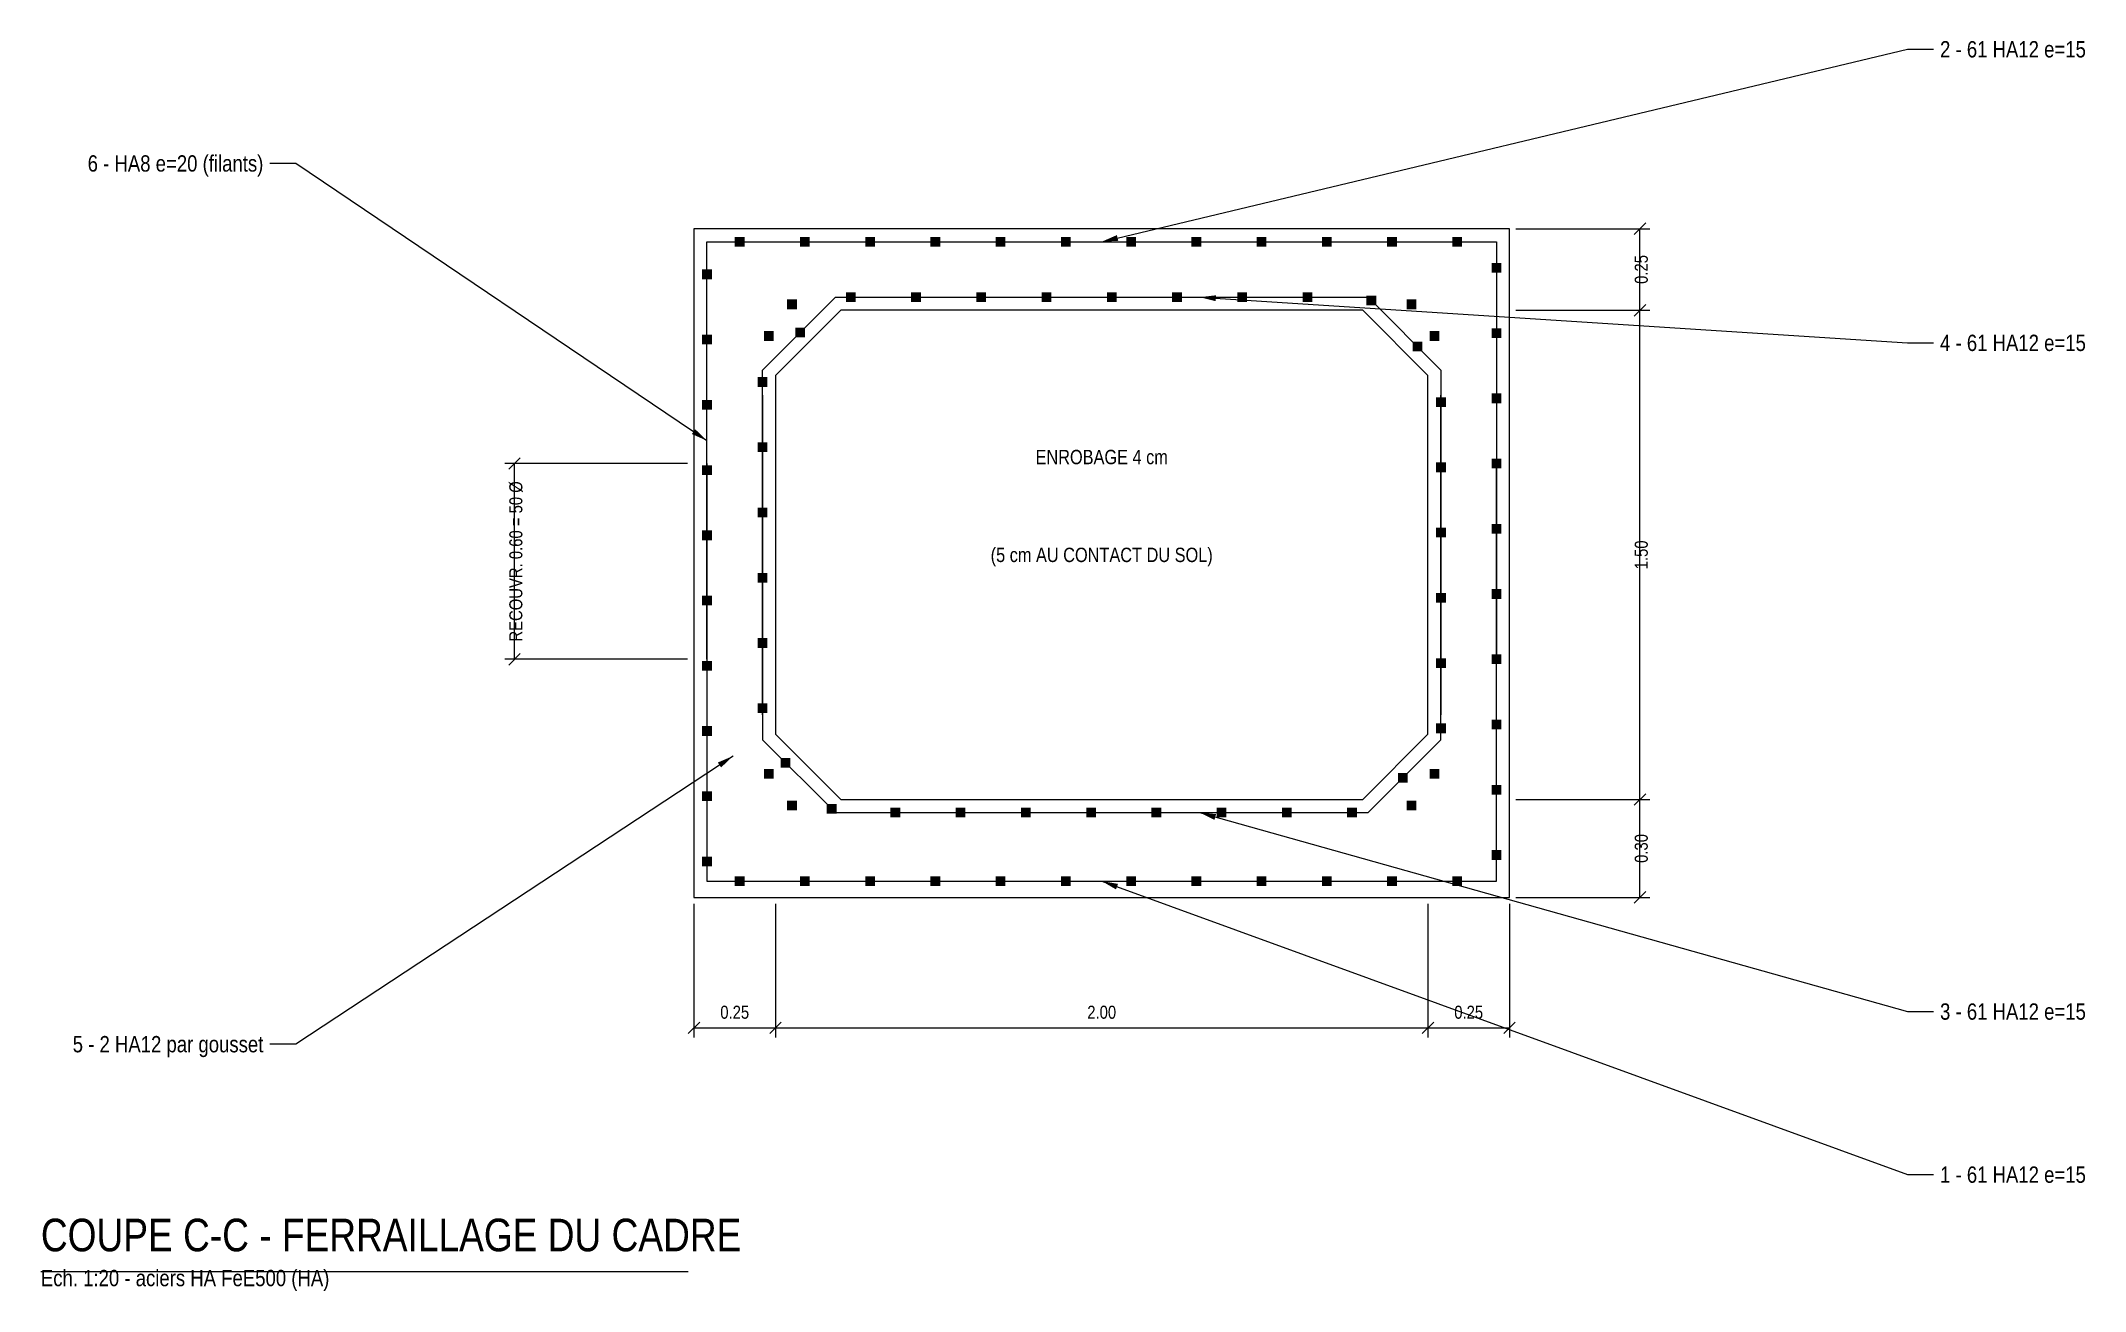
# Model space of a CAD drawing. Extents: x 0 to 110, y 0 to 23.
# Drawn here: x 64.09 to 70.35, y 0 to 3.83 of the extents above; entities that cross this region are included whole.
import ezdxf
from ezdxf.enums import TextEntityAlignment as Align

# ---------------------------------------------------------------- set-up
doc = ezdxf.new("R2010")
doc.units = 0
for name, color, linetype in [('08_ACIER_LONG', 1, 'CONTINUOUS'), ('09_ACIER_COUPE', 2, 'CONTINUOUS'), ('10_COTATION', 4, 'CONTINUOUS'), ('11_TEXTE', 7, 'CONTINUOUS'), ('16_BETON_FIN', 8, 'CONTINUOUS')]:
    doc.layers.add(name, color=color, linetype=linetype)
doc.styles.get("Standard").update_dxf_attribs({"font": 'txt', "width": 0.85})

msp = doc.modelspace()

# ---------------------------------------------------------------- texts
at = {"layer": '10_COTATION', "width": 0.85}
for s, p in [('0.25', (68.9735, 3.132)), ('RECOUVR. 0.60 = 50 %%c', (65.5235, 2.237)), ('1.50', (68.9735, 2.257)), ('0.30', (68.9735, 1.357))]:
    msp.add_text(s, height=0.04, rotation=90, dxfattribs=at).set_placement(p, align=Align.TOP_CENTER)
for s, p in [('0.25', (66.2145, 0.823)), ('2.00', (67.3395, 0.823)), ('0.25', (68.4645, 0.823))]:
    msp.add_text(s, height=0.04, dxfattribs=at).set_placement(p, align=Align.BOTTOM_CENTER)
at = {"layer": '11_TEXTE', "width": 0.85}
for s, p in [('2 - 61 HA12 e=15', (69.9095, 3.807)), ('4 - 61 HA12 e=15', (69.9095, 2.907)), ('3 - 61 HA12 e=15', (69.9095, 0.857)), ('1 - 61 HA12 e=15', (69.9095, 0.357))]:
    msp.add_text(s, height=0.05, dxfattribs=at).set_placement(p, align=Align.MIDDLE_LEFT)
for s, p in [('6 - HA8 e=20 (filants)', (64.7695, 3.457)), ('5 - 2 HA12 par gousset', (64.7695, 0.757))]:
    msp.add_text(s, height=0.05, dxfattribs=at).set_placement(p, align=Align.MIDDLE_RIGHT)
for s, p in [('ENROBAGE 4 cm', (67.3395, 2.557)), ('(5 cm AU CONTACT DU SOL)', (67.3395, 2.257))]:
    msp.add_text(s, height=0.044, dxfattribs=at).set_placement(p, align=Align.MIDDLE_CENTER)
for s, height, p in [('COUPE C-C - FERRAILLAGE DU CADRE', 0.1, (64.0875, 0.092)), ('Ech. 1:20 - aciers HA FeE500 (HA)', 0.05, (64.0875, 0))]:
    msp.add_text(s, height=height, dxfattribs=at).set_placement(p, align=Align.BOTTOM_LEFT)

# ---------------------------------------------------------------- linework, layer by layer
at = {"layer": '08_ACIER_LONG'}
for points in [[(66.1295, 1.937), (66.1295, 3.217), (68.5495, 3.217), (68.5495, 1.937)], [(66.2995, 1.767), (66.2995, 2.823569), (66.522931, 3.047), (68.156069, 3.047), (68.3795, 2.823569), (68.3795, 1.767)], [(66.2995, 2.747), (66.2995, 1.690431), (66.522931, 1.467), (68.156069, 1.467), (68.3795, 1.690431), (68.3795, 2.747)], [(66.1295, 2.537), (66.1295, 1.257), (68.5495, 1.257), (68.5495, 2.537)]]:
    msp.add_lwpolyline(points, dxfattribs=at)
for points in [[(66.375094, 3.010028), (66.405094, 3.010028), (66.375094, 3.040028), (66.405094, 3.040028)], [(68.273906, 3.010028), (68.303906, 3.010028), (68.273906, 3.040028), (68.303906, 3.040028)], [(66.304298, 2.913137), (66.334298, 2.913137), (66.304298, 2.943137), (66.334298, 2.943137)], [(68.344702, 2.913137), (68.374702, 2.913137), (68.344702, 2.943137), (68.374702, 2.943137)], [(66.304298, 1.570863), (66.334298, 1.570863), (66.304298, 1.600863), (66.334298, 1.600863)], [(68.344702, 1.570863), (68.374702, 1.570863), (68.344702, 1.600863), (68.374702, 1.600863)], [(66.375094, 1.473972), (66.405094, 1.473972), (66.375094, 1.503972), (66.405094, 1.503972)], [(68.273906, 1.473972), (68.303906, 1.473972), (68.273906, 1.503972), (68.303906, 1.503972)]]:
    msp.add_solid(points, dxfattribs=at)
at = {"layer": '09_ACIER_COUPE'}
for points in [[(66.2145, 3.202), (66.2445, 3.202), (66.2145, 3.232), (66.2445, 3.232)], [(66.4145, 3.202), (66.4445, 3.202), (66.4145, 3.232), (66.4445, 3.232)], [(66.6145, 3.202), (66.6445, 3.202), (66.6145, 3.232), (66.6445, 3.232)], [(66.8145, 3.202), (66.8445, 3.202), (66.8145, 3.232), (66.8445, 3.232)], [(67.0145, 3.202), (67.0445, 3.202), (67.0145, 3.232), (67.0445, 3.232)], [(67.2145, 3.202), (67.2445, 3.202), (67.2145, 3.232), (67.2445, 3.232)], [(67.4145, 3.202), (67.4445, 3.202), (67.4145, 3.232), (67.4445, 3.232)], [(67.6145, 3.202), (67.6445, 3.202), (67.6145, 3.232), (67.6445, 3.232)], [(67.8145, 3.202), (67.8445, 3.202), (67.8145, 3.232), (67.8445, 3.232)], [(68.0145, 3.202), (68.0445, 3.202), (68.0145, 3.232), (68.0445, 3.232)], [(68.2145, 3.202), (68.2445, 3.202), (68.2145, 3.232), (68.2445, 3.232)], [(68.4145, 3.202), (68.4445, 3.202), (68.4145, 3.232), (68.4445, 3.232)], [(68.5345, 3.122), (68.5645, 3.122), (68.5345, 3.152), (68.5645, 3.152)], [(66.1145, 3.102), (66.1445, 3.102), (66.1145, 3.132), (66.1445, 3.132)], [(66.555282, 3.032), (66.585282, 3.032), (66.555282, 3.062), (66.585282, 3.062)], [(66.755282, 3.032), (66.785282, 3.032), (66.755282, 3.062), (66.785282, 3.062)], [(66.955282, 3.032), (66.985282, 3.032), (66.955282, 3.062), (66.985282, 3.062)], [(67.155282, 3.032), (67.185282, 3.032), (67.155282, 3.062), (67.185282, 3.062)], [(67.355282, 3.032), (67.385282, 3.032), (67.355282, 3.062), (67.385282, 3.062)], [(67.555282, 3.032), (67.585282, 3.032), (67.555282, 3.062), (67.585282, 3.062)], [(67.755282, 3.032), (67.785282, 3.032), (67.755282, 3.062), (67.785282, 3.062)], [(67.955282, 3.032), (67.985282, 3.032), (67.955282, 3.062), (67.985282, 3.062)], [(68.151119, 3.021949), (68.181119, 3.021949), (68.151119, 3.051949), (68.181119, 3.051949)], [(66.399992, 2.924061), (66.429992, 2.924061), (66.399992, 2.954061), (66.429992, 2.954061)], [(68.5345, 2.922), (68.5645, 2.922), (68.5345, 2.952), (68.5645, 2.952)], [(66.1145, 2.902), (66.1445, 2.902), (66.1145, 2.932), (66.1445, 2.932)], [(68.29254, 2.880528), (68.32254, 2.880528), (68.29254, 2.910528), (68.32254, 2.910528)], [(66.2845, 2.771899), (66.3145, 2.771899), (66.2845, 2.801899), (66.3145, 2.801899)], [(66.1145, 2.702), (66.1445, 2.702), (66.1145, 2.732), (66.1445, 2.732)], [(68.3645, 2.710335), (68.3945, 2.710335), (68.3645, 2.740335), (68.3945, 2.740335)], [(68.5345, 2.722), (68.5645, 2.722), (68.5345, 2.752), (68.5645, 2.752)], [(66.2845, 2.571899), (66.3145, 2.571899), (66.2845, 2.601899), (66.3145, 2.601899)], [(66.1145, 2.502), (66.1445, 2.502), (66.1145, 2.532), (66.1445, 2.532)], [(68.3645, 2.510335), (68.3945, 2.510335), (68.3645, 2.540335), (68.3945, 2.540335)], [(68.5345, 2.522), (68.5645, 2.522), (68.5345, 2.552), (68.5645, 2.552)], [(66.2845, 2.371899), (66.3145, 2.371899), (66.2845, 2.401899), (66.3145, 2.401899)], [(66.1145, 2.302), (66.1445, 2.302), (66.1145, 2.332), (66.1445, 2.332)], [(68.3645, 2.310335), (68.3945, 2.310335), (68.3645, 2.340335), (68.3945, 2.340335)], [(68.5345, 2.322), (68.5645, 2.322), (68.5345, 2.352), (68.5645, 2.352)], [(66.2845, 2.171899), (66.3145, 2.171899), (66.2845, 2.201899), (66.3145, 2.201899)], [(66.1145, 2.102), (66.1445, 2.102), (66.1145, 2.132), (66.1445, 2.132)], [(68.3645, 2.110335), (68.3945, 2.110335), (68.3645, 2.140335), (68.3945, 2.140335)], [(68.5345, 2.122), (68.5645, 2.122), (68.5345, 2.152), (68.5645, 2.152)], [(66.2845, 1.971899), (66.3145, 1.971899), (66.2845, 2.001899), (66.3145, 2.001899)], [(68.5345, 1.922), (68.5645, 1.922), (68.5345, 1.952), (68.5645, 1.952)], [(66.1145, 1.902), (66.1445, 1.902), (66.1145, 1.932), (66.1445, 1.932)], [(68.3645, 1.910335), (68.3945, 1.910335), (68.3645, 1.940335), (68.3945, 1.940335)], [(66.2845, 1.771899), (66.3145, 1.771899), (66.2845, 1.801899), (66.3145, 1.801899)], [(66.1145, 1.702), (66.1445, 1.702), (66.1145, 1.732), (66.1445, 1.732)], [(68.3645, 1.710335), (68.3945, 1.710335), (68.3645, 1.740335), (68.3945, 1.740335)], [(68.5345, 1.722), (68.5645, 1.722), (68.5345, 1.752), (68.5645, 1.752)], [(66.355211, 1.604721), (66.385211, 1.604721), (66.355211, 1.634721), (66.385211, 1.634721)], [(68.247759, 1.55869), (68.277759, 1.55869), (68.247759, 1.58869), (68.277759, 1.58869)], [(66.1145, 1.502), (66.1445, 1.502), (66.1145, 1.532), (66.1445, 1.532)], [(68.5345, 1.522), (68.5645, 1.522), (68.5345, 1.552), (68.5645, 1.552)], [(66.496632, 1.463299), (66.526632, 1.463299), (66.496632, 1.493299), (66.526632, 1.493299)], [(66.691952, 1.452), (66.721952, 1.452), (66.691952, 1.482), (66.721952, 1.482)], [(66.891952, 1.452), (66.921952, 1.452), (66.891952, 1.482), (66.921952, 1.482)], [(67.091952, 1.452), (67.121952, 1.452), (67.091952, 1.482), (67.121952, 1.482)], [(67.291952, 1.452), (67.321952, 1.452), (67.291952, 1.482), (67.321952, 1.482)], [(67.491952, 1.452), (67.521952, 1.452), (67.491952, 1.482), (67.521952, 1.482)], [(67.691952, 1.452), (67.721952, 1.452), (67.691952, 1.482), (67.721952, 1.482)], [(67.891952, 1.452), (67.921952, 1.452), (67.891952, 1.482), (67.921952, 1.482)], [(68.091952, 1.452), (68.121952, 1.452), (68.091952, 1.482), (68.121952, 1.482)], [(66.1145, 1.302), (66.1445, 1.302), (66.1145, 1.332), (66.1445, 1.332)], [(68.5345, 1.322), (68.5645, 1.322), (68.5345, 1.352), (68.5645, 1.352)], [(66.2145, 1.242), (66.2445, 1.242), (66.2145, 1.272), (66.2445, 1.272)], [(66.4145, 1.242), (66.4445, 1.242), (66.4145, 1.272), (66.4445, 1.272)], [(66.6145, 1.242), (66.6445, 1.242), (66.6145, 1.272), (66.6445, 1.272)], [(66.8145, 1.242), (66.8445, 1.242), (66.8145, 1.272), (66.8445, 1.272)], [(67.0145, 1.242), (67.0445, 1.242), (67.0145, 1.272), (67.0445, 1.272)], [(67.2145, 1.242), (67.2445, 1.242), (67.2145, 1.272), (67.2445, 1.272)], [(67.4145, 1.242), (67.4445, 1.242), (67.4145, 1.272), (67.4445, 1.272)], [(67.6145, 1.242), (67.6445, 1.242), (67.6145, 1.272), (67.6445, 1.272)], [(67.8145, 1.242), (67.8445, 1.242), (67.8145, 1.272), (67.8445, 1.272)], [(68.0145, 1.242), (68.0445, 1.242), (68.0145, 1.272), (68.0445, 1.272)], [(68.2145, 1.242), (68.2445, 1.242), (68.2145, 1.272), (68.2445, 1.272)], [(68.4145, 1.242), (68.4445, 1.242), (68.4145, 1.272), (68.4445, 1.272)]]:
    msp.add_solid(points, dxfattribs=at)
at = {"layer": '10_COTATION'}
for p, q in [((68.971822, 3.239322), (69.007178, 3.274678)), ((68.6095, 3.257), (69.0195, 3.257)), ((68.9895, 3.007), (68.9895, 3.257)), ((68.971822, 2.989322), (69.007178, 3.024678)), ((68.971822, 2.989322), (69.007178, 3.024678)), ((68.6095, 3.007), (69.0195, 3.007)), ((68.6095, 3.007), (69.0195, 3.007)), ((68.9895, 1.507), (68.9895, 3.007)), ((66.0695, 2.537), (65.5095, 2.537)), ((65.521822, 2.519322), (65.557178, 2.554678)), ((65.5395, 1.937), (65.5395, 2.537)), ((65.521822, 1.919322), (65.557178, 1.954678)), ((66.0695, 1.937), (65.5095, 1.937)), ((68.6095, 1.507), (69.0195, 1.507)), ((68.6095, 1.507), (69.0195, 1.507)), ((68.971822, 1.489322), (69.007178, 1.524678)), ((68.971822, 1.489322), (69.007178, 1.524678)), ((68.9895, 1.207), (68.9895, 1.507)), ((68.6095, 1.207), (69.0195, 1.207)), ((68.971822, 1.189322), (69.007178, 1.224678)), ((66.0895, 1.187), (66.0895, 0.777)), ((66.3395, 1.187), (66.3395, 0.777)), ((66.3395, 1.187), (66.3395, 0.777)), ((68.3395, 1.187), (68.3395, 0.777)), ((68.3395, 1.187), (68.3395, 0.777)), ((68.5895, 1.187), (68.5895, 0.777)), ((66.071822, 0.789322), (66.107178, 0.824678)), ((66.321822, 0.789322), (66.357178, 0.824678)), ((66.321822, 0.789322), (66.357178, 0.824678)), ((68.321822, 0.789322), (68.357178, 0.824678)), ((68.321822, 0.789322), (68.357178, 0.824678)), ((68.571822, 0.789322), (68.607178, 0.824678)), ((66.0895, 0.807), (66.3395, 0.807)), ((66.3395, 0.807), (68.3395, 0.807)), ((68.3395, 0.807), (68.5895, 0.807))]:
    msp.add_line(p, q, dxfattribs=at)
at = {"layer": '11_TEXTE'}
for p, q in [((67.3395, 3.217), (69.8095, 3.807)), ((69.8095, 3.807), (69.8895, 3.807)), ((64.8695, 3.457), (64.7895, 3.457)), ((66.1295, 2.607), (64.8695, 3.457)), ((67.6395, 3.047), (69.8095, 2.907)), ((69.8095, 2.907), (69.8895, 2.907)), ((66.2095, 1.640431), (64.8695, 0.757)), ((67.6395, 1.467), (69.8095, 0.857)), ((67.3395, 1.257), (69.8095, 0.357)), ((69.8095, 0.857), (69.8895, 0.857)), ((64.8695, 0.757), (64.7895, 0.757)), ((69.8095, 0.357), (69.8895, 0.357)), ((64.0875, 0.06), (66.0715, 0.06))]:
    msp.add_line(p, q, dxfattribs=at)
for points in [[(67.3395, 3.217), (67.390223, 3.219863), (67.386041, 3.23737)], [(67.6395, 3.047), (67.688817, 3.0348), (67.689976, 3.052762)], [(66.1295, 2.607), (66.093083, 2.642423), (66.083017, 2.627501)], [(66.2095, 1.640431), (66.162802, 1.620424), (66.172709, 1.605396)], [(67.6395, 1.467), (67.685199, 1.444805), (67.69007, 1.462133)], [(67.3395, 1.257), (67.383397, 1.231426), (67.38956, 1.248338)]]:
    msp.add_solid(points, dxfattribs=at)
at = {"layer": '16_BETON_FIN'}
for points in [[(66.0895, 1.207), (68.5895, 1.207), (68.5895, 3.257), (66.0895, 3.257)], [(66.3395, 1.707), (66.5395, 1.507), (68.1395, 1.507), (68.3395, 1.707), (68.3395, 2.807), (68.1395, 3.007), (66.5395, 3.007), (66.3395, 2.807)]]:
    msp.add_lwpolyline(points, close=True, dxfattribs=at)

msp.set_redraw_order([(e.dxf.handle, doc.entitydb.next_handle()) for e in msp.query("TEXT MTEXT ATTDEF DIMENSION ARC_DIMENSION")])  # texts and dimensions are drawn at this point

doc.saveas('drawing.dxf')
